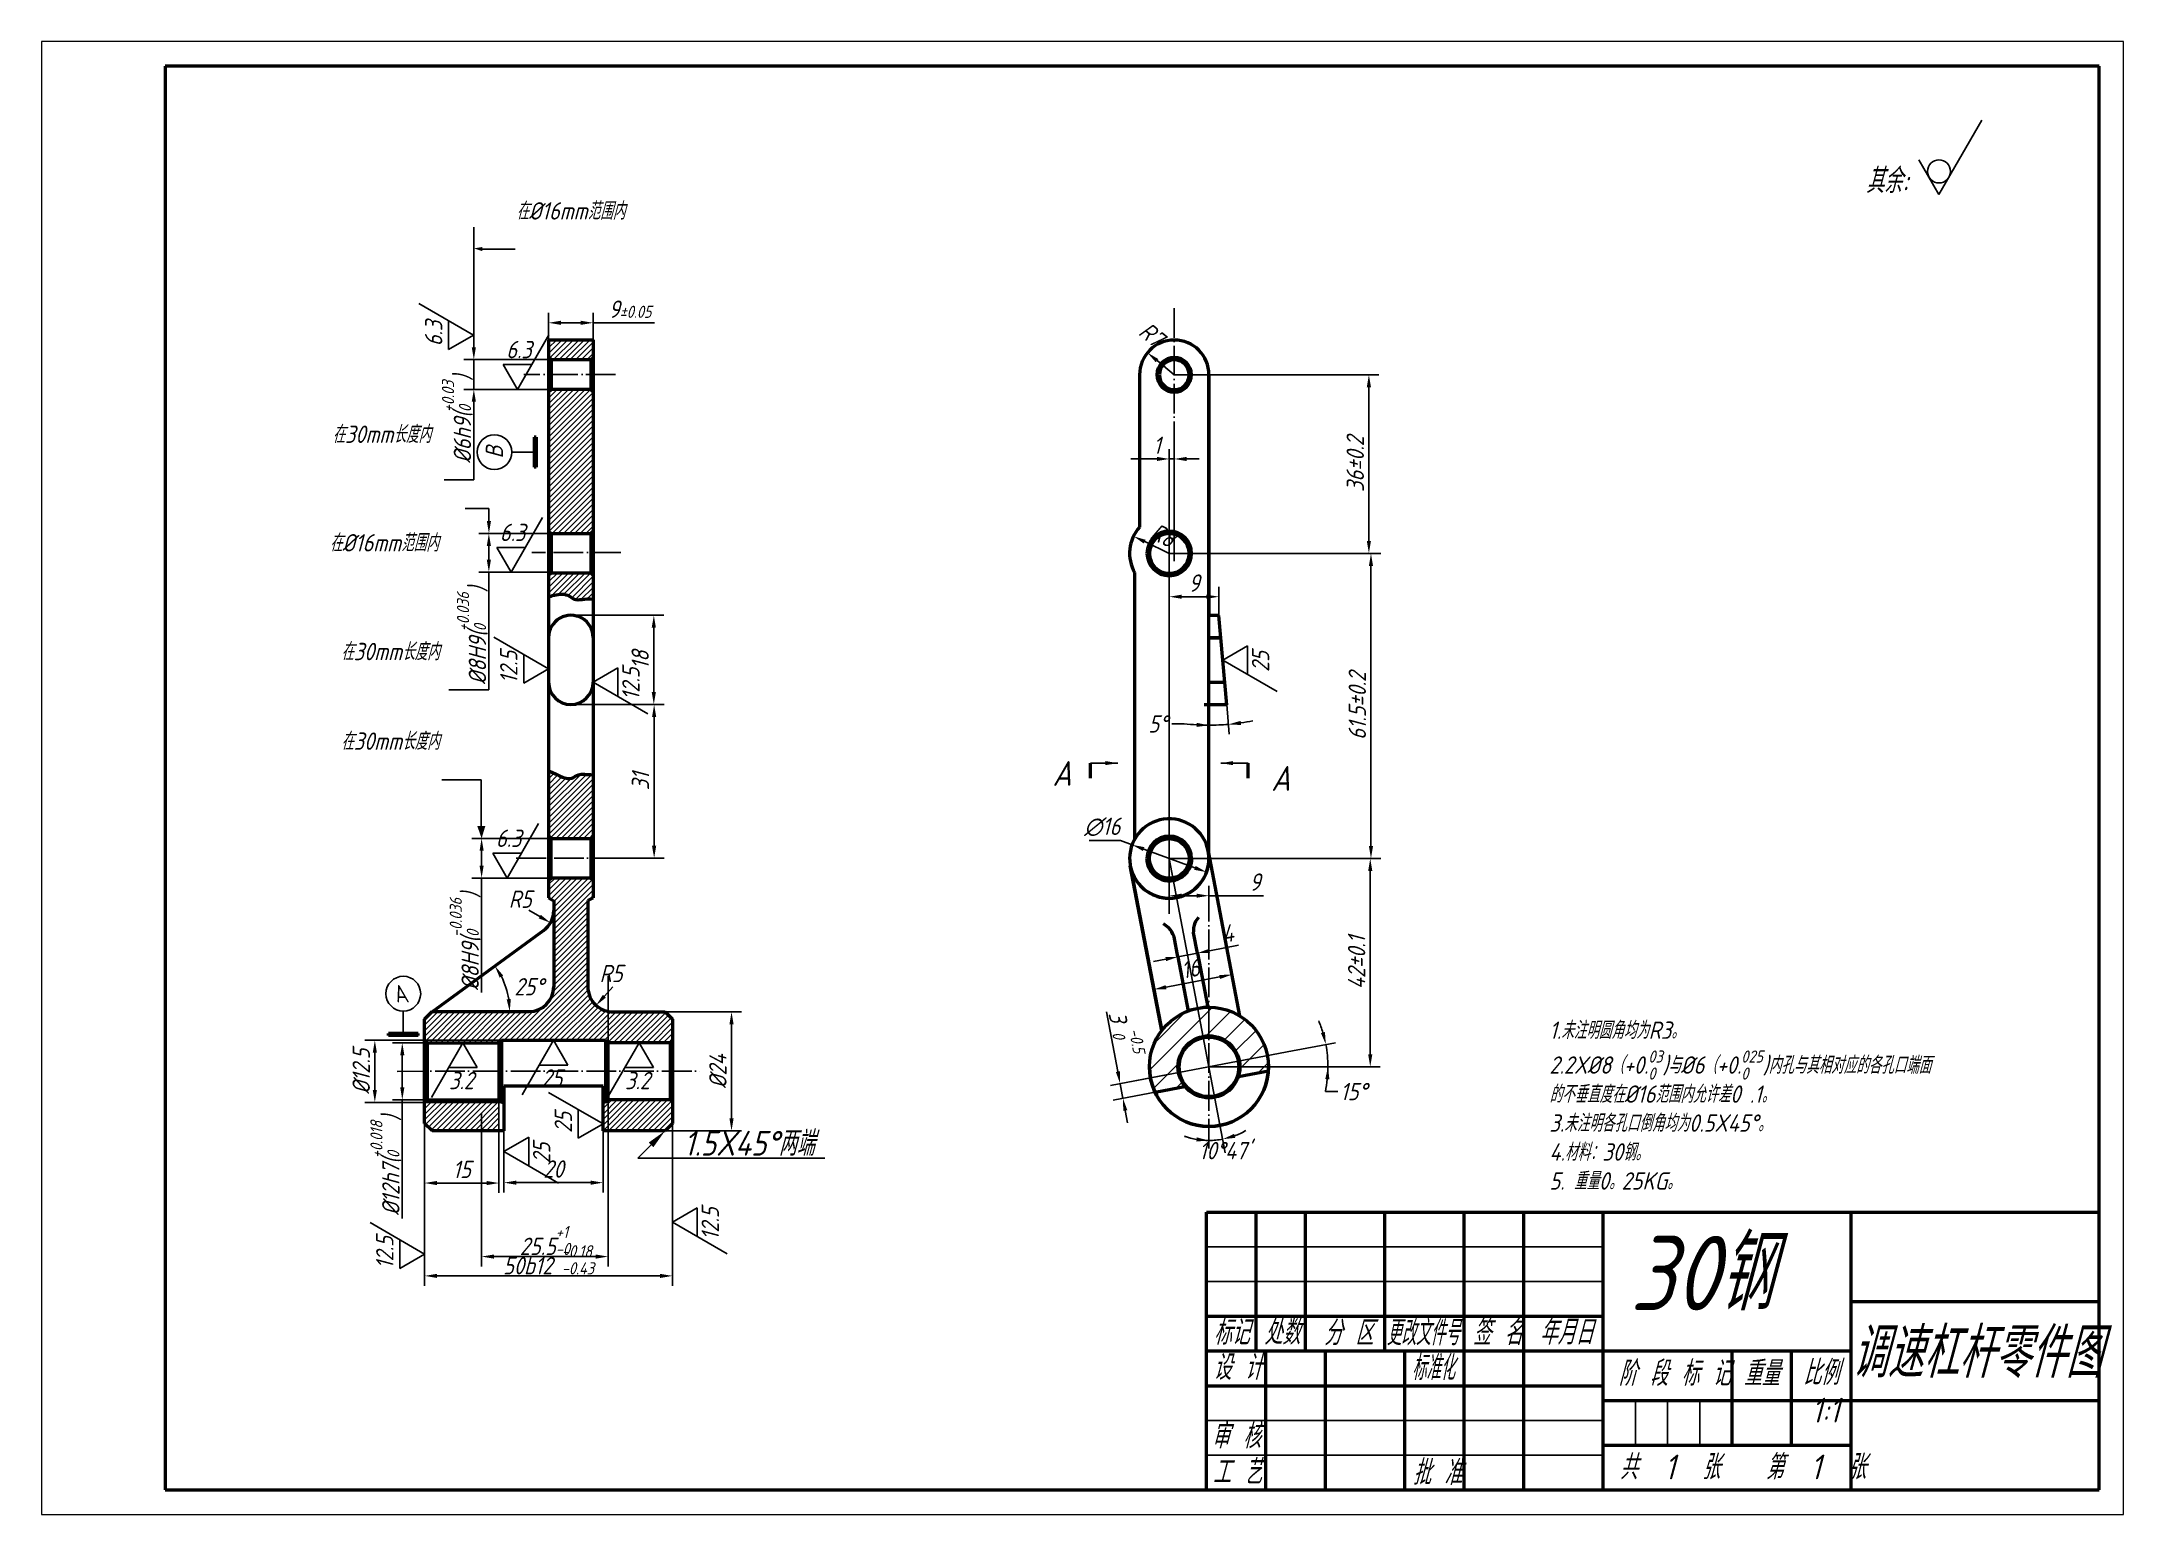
# Paper-space layout '布局1' of a CAD drawing. Header units: millimetres. Extents: x -81 to 339, y -51 to 246.
# The model-space entities are those that its viewports show. They can reach past a viewport. Long polylines and large blocks are cut down to what shows.
import ezdxf
from ezdxf import colors
from ezdxf.entities.mleader import LeaderData, LeaderLine
from ezdxf.enums import TextEntityAlignment as Align
from ezdxf.math import Vec2, Vec3

# ---------------------------------------------------------------- set-up
doc = ezdxf.new("R2010")
doc.units = ezdxf.units.MM
doc.linetypes.add('点画线-25', pattern=[7.625, 6, -0.75, 0.125, -0.75])
for name, color, linetype, lineweight in [('图框标题栏-文字', 4, 'Continuous', 25), ('图框标题栏-粗实线', 7, 'Continuous', 50), ('图框标题栏-细实线', 3, 'Continuous', 25), ('尺寸', 2, 'Continuous', 25), ('文字及注释', 4, 'Continuous', 25), ('粗实线', 7, 'Continuous', 50), ('细实线', 3, 'Continuous', 25), ('细点画线', 1, '点画线-25', 25)]:
    doc.layers.add(name, color=color, linetype=linetype, lineweight=lineweight)
doc.styles.add('工程字体', font='gbeitc.shx', dxfattribs={"bigfont": 'gbcbig.shx'})
doc.dimstyles.new('国标', dxfattribs={"dimtxt": 3.5, "dimasz": 2.5, "dimexe": 2, "dimexo": 0, "dimgap": 1, "dimtad": 1, "dimdec": 3, "dimdsep": 46, "dimtxsty": '工程字体', "dimcen": 2.5, "dimclrd": 256, "dimclre": 256, "dimclrt": 256, "dimazin": 2, "dimtm": 1e-09, "dimtfac": 0.7, "dimtdec": 3, "dimtmove": 0, "dimatfit": 2, "dimfxl": 2, "dimlwd": -1, "dimlwe": -1, "dimarcsym": 0})
doc.dimstyles.new('国标$2', dxfattribs={"dimtxt": 3.5, "dimasz": 2.5, "dimexe": 2, "dimexo": 0, "dimgap": 1, "dimtad": 0, "dimtih": 1, "dimtoh": 1, "dimdec": 3, "dimdsep": 46, "dimtxsty": '工程字体', "dimcen": 2.5, "dimclrd": 256, "dimclre": 256, "dimclrt": 256, "dimazin": 2, "dimtm": 1e-09, "dimtfac": 0.7, "dimtdec": 3, "dimtmove": 0, "dimatfit": 2, "dimfxl": 2, "dimlwd": -1, "dimlwe": -1, "dimarcsym": 0})
doc.dimstyles.new('国标$3', dxfattribs={"dimtxt": 3.5, "dimasz": 2.5, "dimexe": 2, "dimexo": 0, "dimgap": 1, "dimtad": 1, "dimtoh": 1, "dimdec": 3, "dimdsep": 46, "dimtxsty": '工程字体', "dimcen": 2.5, "dimclrd": 256, "dimclre": 256, "dimclrt": 256, "dimazin": 2, "dimtm": 1e-09, "dimtfac": 0.7, "dimtdec": 3, "dimtmove": 0, "dimatfit": 2, "dimfxl": 2, "dimlwd": -1, "dimlwe": -1, "dimarcsym": 0})
doc.dimstyles.new('国标$4', dxfattribs={"dimtxt": 3.5, "dimasz": 2.5, "dimexe": 2, "dimexo": 0, "dimgap": 1, "dimtad": 1, "dimtoh": 1, "dimdec": 3, "dimdsep": 46, "dimtxsty": '工程字体', "dimcen": 2.5, "dimclrd": 256, "dimclre": 256, "dimclrt": 256, "dimazin": 2, "dimtm": 1e-09, "dimtfac": 0.7, "dimtdec": 3, "dimtmove": 0, "dimatfit": 2, "dimfxl": 2, "dimlwd": -1, "dimlwe": -1, "dimarcsym": 0})

psp = doc.layouts.new('布局1')

msp = doc.modelspace()

# ---------------------------------------------------------------- texts
at = {"layer": '图框标题栏-文字', "style": '工程字体'}
for s, p in [('标记', (236.4239, 34.2605)), ('处数', (246.6298, 34.2775)), ('分 区', (258.6714, 34.159)), ('签 名', (288.6942, 34.1856)), ('年月日', (302.1539, 34.2967)), ('设 计', (236.3665, 27.2036)), ('阶 段 标 记', (318.0766, 25.9853)), ('重量', (343.3232, 25.9993)), ('比例', (355.3068, 26.1497)), ('审 核', (235.9902, 13.3764)), ('第  1  张', (347.7605, 7.1248)), ('工 艺', (236.2357, 6.1349)), ('批 准', (276.5974, 6.0133)), ('共  1  张', (318.3289, 7.1248))]:
    msp.add_text(s, height=5, dxfattribs=at).set_placement(p)
for s, width, p, p2 in [('更改文件号', 0.828151, (271.3148, 34.154), (286.0205, 34.154)), ('标准化', 0.811288, (276.4157, 27.1349), (285.0506, 27.1349))]:
    msp.add_text(s, height=5, dxfattribs=dict(at, width=width)).set_placement(p, p2, align=Align.FIT)
at = {"layer": '尺寸', "attachment_point": 1, "style": '工程字体'}
for s, insert, char_height, width in [('在%%C16mm范围内', (95.8092, 264.5585), 3.5, 40.28638), ('在30mm长度内', (58.7349, 219.5377), 3.5, 25.478947), ('在%%C16mm范围内', (58.2056, 197.6605), 3.5, 27.830703), ('在30mm长度内', (60.4918, 175.7336), 3.5, 25.478947), ('在30mm长度内', (60.4918, 157.6748), 3.5, 25.478947), ('A', (203.9511, 151.9189), 5, 5.438523), ('A', (248.0635, 150.9122), 5, 6.445656), ('\\A1;1.未注明圆角均为R3。\\P2.2X%%C8（+0.{\\H0.7x;\\S03^ 0;})与%%C6（+0.{\\H0.7x;\\S025^ 0;})内孔与其相对应的各孔口端面的不垂直度在%%C16范围内允许差0 .1。\\P3.未注明各孔口倒角均为0.5X45%%D。\\P4.材料：30钢。\\P5. 重量0。25KG。', (304.1532, 99.4114), 3.5, 76.805092), ('1.5X45%%D两端', (129.5986, 77.3743), 5, 31.199005)]:
    msp.add_mtext(s, dxfattribs=dict(at, insert=insert, char_height=char_height, width=width))
at = {"layer": '尺寸', "char_height": 3.5, "attachment_point": 5, "style": '工程字体'}
for s, insert, rotation in [('R7', (223.9317, 237.9088), 320.576419), ('%%C6h9({\\H0.7x;\\S+0.03^ 0;})', (83.9339, 220.8327), 90), ('36%%P0.2', (265.0051, 211.7688), 90), ('%%C8H9({\\H0.7x;\\S+0.036^ 0;})', (86.9611, 177.1932), 90)]:
    msp.add_mtext(s, dxfattribs=dict(at, insert=insert, rotation=rotation))
for s, insert in [('1', (225.0027, 215.5563)), ('R5', (96.6009, 124.072)), ('R5', (114.9321, 109.0962)), ('25°', (98.3839, 106.4164)), ("10%%D47'", (238.7182, 73.3896)), ('15', (84.8163, 69.6041))]:
    msp.add_mtext(s, dxfattribs=dict(at, insert=insert))
at = {"layer": '细实线', "attachment_point": 1, "style": '工程字体'}
for s, insert, char_height, width in [('30钢', (320.3772, 56.2044), 15, 42.095392), ('调速杠杆零件图', (365, 37.6435), 10, 50), (' 1:1', (354.264, 23.5731), 5, 12)]:
    msp.add_mtext(s, dxfattribs=dict(at, insert=insert, char_height=char_height, width=width))

# ---------------------------------------------------------------- blocks, each defined once
blk = doc.blocks.new('*D14')
at = {"layer": 'Defpoints', "color": 0}
for p in [(227.5, 193.76), (268.17, 193.76), (227.5, 132.28)]:
    blk.add_point(p, dxfattribs=at)
at = {"layer": '尺寸'}
for p, q in [((227.5, 193.76), (270.17, 193.76)), ((268.17, 134.78), (268.17, 191.26)), ((227.5, 132.28), (270.17, 132.28))]:
    blk.add_line(p, q, dxfattribs=at)
for points in [[(267.76, 191.26), (268.59, 191.26), (268.17, 193.76)], [(267.76, 134.78), (268.59, 134.78), (268.17, 132.28)]]:
    blk.add_solid(points, dxfattribs=at)
at = {"layer": '尺寸', "insert": (265.42, 163.02), "char_height": 3.5, "attachment_point": 5, "rotation": 90, "style": '工程字体'}
blk.add_mtext('61.5%%P0.2', dxfattribs=at)
blk = doc.blocks.new('*D15')
at = {"layer": 'Defpoints', "color": 0}
for p in [(227.5, 132.28), (268.03, 132.28), (235.5, 90.28)]:
    blk.add_point(p, dxfattribs=at)
at = {"layer": '尺寸'}
for p, q in [((227.5, 132.28), (270.03, 132.28)), ((268.03, 92.78), (268.03, 129.78)), ((235.5, 90.28), (270.03, 90.28))]:
    blk.add_line(p, q, dxfattribs=at)
for points in [[(267.61, 129.78), (268.44, 129.78), (268.03, 132.28)], [(267.61, 92.78), (268.44, 92.78), (268.03, 90.28)]]:
    blk.add_solid(points, dxfattribs=at)
at = {"layer": '尺寸', "insert": (265.28, 111.28), "char_height": 3.5, "attachment_point": 5, "rotation": 90, "style": '工程字体'}
blk.add_mtext('42%%P0.1', dxfattribs=at)
blk = doc.blocks.new('*D16')
at = {"layer": 'Defpoints', "color": 0}
for p in [(229.24, 112.45), (233.17, 113.2), (233.17, 113.2)]:
    blk.add_point(p, dxfattribs=at)
at = {"layer": '尺寸'}
for p, q in [((229.24, 112.45), (228.87, 114.42)), ((233.17, 113.2), (232.8, 115.17)), ((235.63, 113.67), (241.48, 114.79)), ((226.79, 111.99), (224.33, 111.52)), ((229.24, 112.45), (233.17, 113.2))]:
    blk.add_line(p, q, dxfattribs=at)
for points in [[(235.55, 114.08), (235.71, 113.26), (233.17, 113.2)], [(226.71, 112.4), (226.86, 111.58), (229.24, 112.45)]]:
    blk.add_solid(points, dxfattribs=at)
at = {"layer": '尺寸', "insert": (239.27, 117.16), "char_height": 3.5, "attachment_point": 5, "rotation": 10.7833, "style": '工程字体'}
blk.add_mtext('4', dxfattribs=at)
blk = doc.blocks.new('*D17')
at = {"layer": 'Defpoints', "color": 0}
for p in [(220.29, 197.22), (227.5, 193.76)]:
    blk.add_point(p, dxfattribs=at)
at = {"layer": '尺寸'}
blk.add_line((227.5, 193.76), (222.54, 196.14), dxfattribs=at)
blk.add_solid([(222.72, 196.51), (222.36, 195.76), (220.29, 197.22)], dxfattribs=at)
at = {"layer": '尺寸', "insert": (226.21, 197.43), "char_height": 3.5, "attachment_point": 5, "rotation": 334.3964, "style": '工程字体'}
blk.add_mtext('R8', dxfattribs=at)
blk = doc.blocks.new('*D18')
at = {"layer": 'Defpoints', "color": 0}
for p in [(235.5, 181.28), (237.5, 181.28), (235.5, 167.78), (239.08, 163.28), (238.12, 159.21)]:
    blk.add_point(p, dxfattribs=at)
at = {"layer": '尺寸'}
for p, q in [((235.5, 167.78), (235.5, 157.13)), ((239.08, 163.28), (239.6, 157.31)), ((230.51, 159.41), (228.01, 159.41))]:
    blk.add_line(p, q, dxfattribs=at)
for start, end in [(278.1833, 281.3665), (263.631, 270), (263.6335, 266.8167), (270, 275)]:
    blk.add_arc((235.5, 204.14), 45, start, end, dxfattribs=at)
for points in [[(233.02, 159.62), (232.99, 158.79), (235.5, 159.13)], [(241.96, 159.18), (241.86, 160.01), (239.42, 159.3)]]:
    blk.add_solid(points, dxfattribs=at)
at = {"layer": '尺寸', "insert": (225.22, 159.41), "char_height": 3.5, "attachment_point": 5, "style": '工程字体'}
blk.add_mtext('5°', dxfattribs=at)
blk = doc.blocks.new('*D19')
at = {"layer": 'Defpoints', "color": 0}
for p in [(219.99, 135.03), (235.01, 129.53)]:
    blk.add_point(p, dxfattribs=at)
at = {"layer": '尺寸'}
for p, q in [((217.64, 135.89), (211.32, 135.89)), ((219.99, 135.03), (217.64, 135.89)), ((232.67, 130.38), (222.34, 134.17))]:
    blk.add_line(p, q, dxfattribs=at)
for points in [[(222.48, 134.56), (222.19, 133.78), (219.99, 135.03)], [(232.81, 130.78), (232.52, 129.99), (235.01, 129.53)]]:
    blk.add_solid(points, dxfattribs=at)
at = {"layer": '尺寸', "insert": (213.98, 138.64), "char_height": 3.5, "attachment_point": 5, "style": '工程字体'}
blk.add_mtext('∅16', dxfattribs=at)
blk = doc.blocks.new('*D20')
at = {"layer": 'Defpoints', "color": 0}
for p in [(235.5, 124.77), (227.5, 121.15), (235.5, 121.15)]:
    blk.add_point(p, dxfattribs=at)
at = {"layer": '尺寸'}
for p, q in [((227.5, 121.15), (227.5, 126.77)), ((235.5, 121.15), (235.5, 126.77)), ((230, 124.77), (233, 124.77)), ((235.5, 124.77), (246.51, 124.77))]:
    blk.add_line(p, q, dxfattribs=at)
for points in [[(230, 125.19), (230, 124.36), (227.5, 124.77)], [(233, 125.19), (233, 124.36), (235.5, 124.77)]]:
    blk.add_solid(points, dxfattribs=at)
at = {"layer": '尺寸', "insert": (244.78, 127.52), "char_height": 3.5, "attachment_point": 5, "style": '工程字体'}
blk.add_mtext('9', dxfattribs=at)
blk = doc.blocks.new('*D21')
at = {"layer": 'Defpoints', "color": 0}
for p in [(251.29, 93.28), (259.31, 93.28), (235.5, 90.28), (255.06, 90.28), (220.96, 87.51)]:
    blk.add_point(p, dxfattribs=at)
at = {"layer": '尺寸'}
for p, q in [((251.29, 93.28), (261.04, 95.14)), ((255.06, 90.28), (261.5, 90.28)), ((258.98, 85.3), (261.48, 85.3))]:
    blk.add_line(p, q, dxfattribs=at)
for start, end in [(16.7544, 22.7255), (0, 10.7833), (348.0415, 0), (348.0578, 354.0289)]:
    blk.add_arc((235.5, 90.28), 24, start, end, dxfattribs=at)
for points in [[(258.89, 97.29), (258.08, 97.1), (259.08, 94.77)], [(258.96, 87.8), (259.79, 87.76), (259.5, 90.28)]]:
    blk.add_solid(points, dxfattribs=at)
at = {"layer": '尺寸', "insert": (264.67, 85.3), "char_height": 3.5, "attachment_point": 5, "style": '工程字体'}
blk.add_mtext('15%%D', dxfattribs=at)
blk = doc.blocks.new('*D22')
at = {"layer": 'Defpoints', "color": 0}
for p in [(111.32, 240.25), (102.32, 236.83), (111.32, 236.83)]:
    blk.add_point(p, dxfattribs=at)
at = {"layer": '尺寸'}
for p, q in [((102.32, 236.83), (102.32, 242.25)), ((104.82, 240.25), (108.82, 240.25)), ((111.32, 236.83), (111.32, 242.25)), ((111.32, 240.25), (123.7, 240.25))]:
    blk.add_line(p, q, dxfattribs=at)
for points in [[(104.82, 240.67), (104.82, 239.83), (102.32, 240.25)], [(108.82, 240.67), (108.82, 239.83), (111.32, 240.25)]]:
    blk.add_solid(points, dxfattribs=at)
at = {"layer": '尺寸', "insert": (118.76, 243), "char_height": 3.5, "attachment_point": 5, "style": '工程字体'}
blk.add_mtext('9{\\H2.450000;±0.05}', dxfattribs=at)
blk = doc.blocks.new('*D23')
at = {"layer": 'Defpoints', "color": 0}
for p in [(106.82, 136.33), (88.82, 128.33), (106.82, 128.33)]:
    blk.add_point(p, dxfattribs=at)
at = {"layer": '尺寸'}
for p, q in [((106.82, 136.33), (86.82, 136.33)), ((88.82, 133.83), (88.82, 130.83)), ((106.82, 128.33), (86.82, 128.33)), ((88.82, 128.33), (88.82, 105.26))]:
    blk.add_line(p, q, dxfattribs=at)
for points in [[(88.41, 133.83), (89.24, 133.83), (88.82, 136.33)], [(88.41, 130.83), (89.24, 130.83), (88.82, 128.33)]]:
    blk.add_solid(points, dxfattribs=at)
at = {"layer": '尺寸', "insert": (85.5, 115.55), "char_height": 3.5, "attachment_point": 5, "rotation": 90, "style": '工程字体'}
blk.add_mtext('%%C8H9({\\H0.7x;\\S-0.036^ 0;})', dxfattribs=at)
blk = doc.blocks.new('*D24')
at = {"layer": 'Defpoints', "color": 0}
for p in [(120.64, 101.37), (120.64, 77.37), (139.22, 77.37)]:
    blk.add_point(p, dxfattribs=at)
at = {"layer": '尺寸'}
for p, q in [((120.64, 101.37), (141.22, 101.37)), ((139.22, 98.87), (139.22, 79.87)), ((120.64, 77.37), (141.22, 77.37))]:
    blk.add_line(p, q, dxfattribs=at)
for points in [[(138.8, 98.87), (139.63, 98.87), (139.22, 101.37)], [(138.8, 79.87), (139.63, 79.87), (139.22, 77.37)]]:
    blk.add_solid(points, dxfattribs=at)
at = {"layer": '尺寸', "insert": (136.47, 89.37), "char_height": 3.5, "attachment_point": 5, "rotation": 90, "style": '工程字体'}
blk.add_mtext('%%C24', dxfattribs=at)
blk = doc.blocks.new('*D25')
at = {"layer": 'Defpoints', "color": 0}
for p in [(106.82, 163.31), (110.82, 132.33), (123.61, 132.33)]:
    blk.add_point(p, dxfattribs=at)
at = {"layer": '尺寸'}
for p, q in [((106.82, 163.31), (125.61, 163.31)), ((123.61, 160.81), (123.61, 134.83)), ((110.82, 132.33), (125.61, 132.33))]:
    blk.add_line(p, q, dxfattribs=at)
for points in [[(123.19, 160.81), (124.03, 160.81), (123.61, 163.31)], [(123.19, 134.83), (124.03, 134.83), (123.61, 132.33)]]:
    blk.add_solid(points, dxfattribs=at)
at = {"layer": '尺寸', "insert": (120.86, 147.82), "char_height": 3.5, "attachment_point": 5, "rotation": 90, "style": '工程字体'}
blk.add_mtext('31', dxfattribs=at)
blk = doc.blocks.new('*D13')
at = {"layer": 'Defpoints', "color": 0}
for p in [(106.82, 181.3), (123.55, 181.3), (106.82, 163.31)]:
    blk.add_point(p, dxfattribs=at)
at = {"layer": '尺寸'}
for p, q in [((106.82, 181.3), (125.55, 181.3)), ((123.55, 165.81), (123.55, 178.8)), ((106.82, 163.31), (125.55, 163.31))]:
    blk.add_line(p, q, dxfattribs=at)
for points in [[(123.13, 178.8), (123.96, 178.8), (123.55, 181.3)], [(123.13, 165.81), (123.96, 165.81), (123.55, 163.31)]]:
    blk.add_solid(points, dxfattribs=at)
at = {"layer": '尺寸', "insert": (120.8, 172.3), "char_height": 3.5, "attachment_point": 5, "rotation": 90, "style": '工程字体'}
blk.add_mtext('18', dxfattribs=at)
blk = doc.blocks.new('*D26')
at = {"layer": 'Defpoints', "color": 0}
for p in [(93.32, 79.54), (113.32, 79.54), (113.32, 66.93)]:
    blk.add_point(p, dxfattribs=at)
at = {"layer": '尺寸'}
for p, q in [((93.32, 79.54), (93.32, 64.93)), ((113.32, 79.54), (113.32, 64.93)), ((95.82, 66.93), (110.82, 66.93))]:
    blk.add_line(p, q, dxfattribs=at)
for points in [[(95.82, 67.34), (95.82, 66.51), (93.32, 66.93)], [(110.82, 67.34), (110.82, 66.51), (113.32, 66.93)]]:
    blk.add_solid(points, dxfattribs=at)
at = {"layer": '尺寸', "insert": (103.32, 69.68), "char_height": 3.5, "attachment_point": 5, "style": '工程字体'}
blk.add_mtext('20', dxfattribs=at)
blk = doc.blocks.new('*D27')
at = {"layer": 'Defpoints', "color": 0}
for p in [(114.32, 108.53), (88.82, 80.91), (114.32, 52.03)]:
    blk.add_point(p, dxfattribs=at)
at = {"layer": '尺寸'}
for p, q in [((114.32, 108.53), (114.32, 50.03)), ((88.82, 80.91), (88.82, 50.03)), ((91.32, 52.03), (111.82, 52.03))]:
    blk.add_line(p, q, dxfattribs=at)
for points in [[(91.32, 52.45), (91.32, 51.61), (88.82, 52.03)], [(111.82, 52.45), (111.82, 51.61), (114.32, 52.03)]]:
    blk.add_solid(points, dxfattribs=at)
at = {"layer": '尺寸', "insert": (101.57, 55.28), "char_height": 3.5, "attachment_point": 5, "style": '工程字体'}
blk.add_mtext('25.5{\\H2.450000;\\S+1^ -0;}', dxfattribs=at)
blk = doc.blocks.new('*D28')
at = {"layer": 'Defpoints', "color": 0}
for p in [(77.32, 81), (127.32, 81), (127.32, 48.14)]:
    blk.add_point(p, dxfattribs=at)
at = {"layer": '尺寸'}
for p, q in [((77.32, 81), (77.32, 46.14)), ((127.32, 81), (127.32, 46.14)), ((79.82, 48.14), (124.82, 48.14))]:
    blk.add_line(p, q, dxfattribs=at)
for points in [[(79.82, 48.55), (79.82, 47.72), (77.32, 48.14)], [(124.82, 48.55), (124.82, 47.72), (127.32, 48.14)]]:
    blk.add_solid(points, dxfattribs=at)
at = {"layer": '尺寸', "insert": (102.32, 51.38), "char_height": 3.5, "attachment_point": 5, "style": '工程字体'}
blk.add_mtext('50b12 {\\H0.7x;\\S-0.18^ -0.43;}', dxfattribs=at)
blk = doc.blocks.new('*D29')
at = {"layer": 'Defpoints', "color": 0}
for p in [(85.07, 95.12), (72.82, 83.62), (85.07, 83.62)]:
    blk.add_point(p, dxfattribs=at)
at = {"layer": '尺寸'}
for p, q in [((85.07, 95.12), (70.82, 95.12)), ((72.82, 92.62), (72.82, 86.12)), ((85.07, 83.62), (70.82, 83.62)), ((72.82, 83.62), (72.82, 59.7))]:
    blk.add_line(p, q, dxfattribs=at)
for points in [[(72.41, 92.62), (73.24, 92.62), (72.82, 95.12)], [(72.41, 86.12), (73.24, 86.12), (72.82, 83.62)]]:
    blk.add_solid(points, dxfattribs=at)
at = {"layer": '尺寸', "insert": (69.5, 70.41), "char_height": 3.5, "attachment_point": 5, "rotation": 90, "style": '工程字体'}
blk.add_mtext('%%C12h7({\\H0.7x;\\S+0.018^ 0;})', dxfattribs=at)
blk = doc.blocks.new('*D30')
at = {"layer": 'Defpoints', "color": 0}
for p in [(94.15, 95.62), (67.29, 83.12), (93.07, 83.12)]:
    blk.add_point(p, dxfattribs=at)
at = {"layer": '尺寸'}
for p, q in [((94.15, 95.62), (65.29, 95.62)), ((67.29, 93.12), (67.29, 85.62)), ((93.07, 83.12), (65.29, 83.12))]:
    blk.add_line(p, q, dxfattribs=at)
for points in [[(66.87, 93.12), (67.7, 93.12), (67.29, 95.62)], [(66.87, 85.62), (67.7, 85.62), (67.29, 83.12)]]:
    blk.add_solid(points, dxfattribs=at)
at = {"layer": '尺寸', "insert": (64.54, 89.37), "char_height": 3.5, "attachment_point": 5, "rotation": 90, "style": '工程字体'}
blk.add_mtext('%%C12.5', dxfattribs=at)
blk = doc.blocks.new('粗糙度正向')
at = {"layer": '文字及注释'}
for p, q in [((0, 0), (6.35, 11)), ((0, 0), (-2.89, 5)), ((-2.89, 5), (2.89, 5))]:
    blk.add_line(p, q, dxfattribs=at)
at = {"layer": '文字及注释', "style": '工程字体'}
blk.add_attdef('CCD', text='', height=3.5, dxfattribs=at).set_placement((0.31, 8.02), align=Align.MIDDLE_CENTER)
blk = doc.blocks.new('粗糙度反向')
at = {"layer": '文字及注释'}
for p, q in [((0, 0), (-6.35, -11)), ((0, 0), (2.89, -5)), ((2.89, -5), (-2.89, -5))]:
    blk.add_line(p, q, dxfattribs=at)
at = {"layer": '文字及注释', "style": '工程字体'}
blk.add_attdef('CCD', text='', height=3.5, dxfattribs=at).set_placement((-0.31, -7.61), align=Align.MIDDLE_CENTER)
blk = doc.blocks.new('基准代号')
at = {"layer": '粗实线'}
for p, q in [((-3, -1), (3, -1)), ((-3, -1), (-3, -1.4)), ((-3, -1.4), (3, -1.4)), ((3, -1), (3, -1.4))]:
    blk.add_line(p, q, dxfattribs=at)
at = {"layer": '细实线'}
blk.add_line((0, -1.4), (0, -5.9), dxfattribs=at)
blk.add_circle((0, -9.4), 3.5, dxfattribs=at)
at = {"layer": '文字及注释', "style": '工程字体'}
blk.add_attdef('A', text='', height=3.5, dxfattribs=at).set_placement((0, -9.4), align=Align.MIDDLE)
blk = doc.blocks.new('粗糙度其余')
at = {"layer": '文字及注释'}
for q in [(8.66, 15), (-4.04, 7)]:
    blk.add_line((0, 0), q, dxfattribs=at)
blk.add_circle((0, 4.67), 2.33, dxfattribs=at)
at = {"layer": '文字及注释', "style": '工程字体'}
blk.add_text('其余:', height=5, dxfattribs=at).set_placement((-14.73, 0.31))
blk.add_attdef('CCD', text='', height=5, dxfattribs=at).set_placement((0.21, 11.05), align=Align.MIDDLE_CENTER)
blk = doc.blocks.new('*D31')
at = {"layer": 'Defpoints', "color": 0}
for p in [(227.5, 185.42), (237.5, 185.04), (237.5, 181.28)]:
    blk.add_point(p, dxfattribs=at)
at = {"layer": '尺寸'}
for p, q in [((227.5, 185.42), (227.5, 183.04)), ((230, 185.04), (235, 185.04)), ((237.5, 181.28), (237.5, 187.04))]:
    blk.add_line(p, q, dxfattribs=at)
for points in [[(230, 185.45), (230, 184.62), (227.5, 185.04)], [(235, 185.45), (235, 184.62), (237.5, 185.04)]]:
    blk.add_solid(points, dxfattribs=at)
at = {"layer": '尺寸', "insert": (232.5, 187.79), "char_height": 3.5, "attachment_point": 5, "style": '工程字体'}
blk.add_mtext('9', dxfattribs=at)
blk = doc.blocks.new('*D32')
at = {"layer": 'Defpoints', "color": 0}
for p in [(227.24, 88.7), (217.6, 86.87), (227.8, 85.76)]:
    blk.add_point(p, dxfattribs=at)
at = {"layer": '尺寸'}
for p, q in [((217.13, 89.32), (214.83, 101.39)), ((227.24, 88.7), (215.64, 86.49)), ((227.8, 85.76), (216.2, 83.55)), ((218.16, 83.92), (217.6, 86.87)), ((218.63, 81.46), (219.1, 79.01))]:
    blk.add_line(p, q, dxfattribs=at)
for points in [[(217.54, 89.4), (216.72, 89.24), (217.6, 86.87)], [(219.04, 81.54), (218.22, 81.39), (218.16, 83.92)]]:
    blk.add_solid(points, dxfattribs=at)
at = {"layer": '尺寸', "insert": (218.94, 97.19), "char_height": 3.5, "attachment_point": 5, "rotation": 280.7833, "style": '工程字体'}
blk.add_mtext('3 {\\H0.7x;\\S-0.5^ 0;}', dxfattribs=at)
blk = doc.blocks.new('*D33')
at = {"layer": 'Defpoints', "color": 0}
for p in [(222.81, 114.17), (238.52, 117.17), (240.11, 108.86)]:
    blk.add_point(p, dxfattribs=at)
at = {"layer": '尺寸'}
for p, q in [((222.81, 114.17), (224.76, 103.9)), ((238.52, 117.17), (240.48, 106.9)), ((226.84, 106.34), (237.65, 108.39))]:
    blk.add_line(p, q, dxfattribs=at)
for points in [[(226.77, 106.74), (226.92, 105.93), (224.39, 105.87)], [(237.57, 108.8), (237.73, 107.98), (240.11, 108.86)]]:
    blk.add_solid(points, dxfattribs=at)
at = {"layer": '尺寸', "insert": (231.73, 110.07), "char_height": 3.5, "attachment_point": 5, "rotation": 10.7833, "style": '工程字体'}
blk.add_mtext('16', dxfattribs=at)
blk = doc.blocks.new('剖切符号-上')
at = {"layer": '粗实线'}
blk.add_line((0, 0), (0, 3), dxfattribs=at)
at = {"layer": '细实线'}
blk.add_leader([(5.52, 3), (0, 3)], dimstyle='国标', override={"dimgap": 1, "dimtad": 0}, dxfattribs=at)

# ---------------------------------------------------------------- dimensions: what is measured, and where the dimension line sits
at = {"layer": '尺寸'}
for base, p1, p2, override, picture, middle in [((111.3163, 240.249), (102.3163, 236.8327), (111.3163, 236.8327), {"dimgap": 1, "dimtol": 1, "dimlim": 0, "dimtp": 0.05, "dimtm": 0.05}, '*D22', (118.7575, 242.999)), ((114.3163, 52.0299), (88.8163, 80.9143), (114.3163, 108.5305), {"dimgap": 1, "dimtol": 1, "dimlim": 0, "dimtp": 1, "dimtm": 1e-09}, '*D27', (101.5663, 55.2758)), ((113.3163, 66.9274), (93.3163, 79.5369), (113.3163, 79.5369), {"dimgap": 1, "dimtol": 0, "dimlim": 0, "dimtp": 1, "dimtm": 0}, '*D26', (103.3163, 69.6774))]:
    dim = msp.add_linear_dim(base=base, p1=p1, p2=p2, dimstyle='国标', override=override, dxfattribs=at)
    dim.commit()
    dim.dimension.update_dxf_attribs({"geometry": picture, "text_midpoint": middle})
dim = msp.add_radius_dim(center=(227.5027, 193.7613), mpoint=(220.2882, 197.2184), dimstyle='国标$4', dxfattribs=at)
dim.commit()
dim.dimension.update_dxf_attribs({"geometry": '*D17', "text_midpoint": (226.2111, 197.4296)})
for base, p1, p2, text, picture, middle in [((268.1729, 193.7613), (227.5027, 132.2763), (227.5027, 193.7613), '61.5%%P0.2', '*D14', (265.4229, 163.0188)), ((123.5457, 181.2953), (106.8163, 163.3124), (106.8163, 181.2953), '18', '*D13', (120.7957, 172.3039)), ((123.6101, 132.3278), (106.8163, 163.3124), (110.8163, 132.3278), '31', '*D25', (120.8601, 147.8201)), ((88.8225, 128.3278), (106.8163, 136.3278), (106.8163, 128.3278), '%%C<>H9({\\H0.7x;\\S-0.036^ 0;})', '*D23', (85.5038, 115.5455)), ((268.0274, 132.2763), (235.502, 90.2763), (227.5027, 132.2763), '<>%%P0.1', '*D15', (265.2774, 111.2763)), ((139.2161, 77.3743), (120.6374, 101.3743), (120.6374, 77.3743), '%%C<>', '*D24', (136.4661, 89.3743)), ((67.2872, 83.1243), (94.1477, 95.6243), (93.0663, 83.1243), '%%C<>', '*D30', (64.5372, 89.3743)), ((72.8219, 83.6243), (85.0663, 95.1243), (85.0663, 83.6243), '%%C12h7({\\H0.7x;\\S+0.018^ 0;})', '*D29', (69.5031, 70.4118))]:
    dim = msp.add_linear_dim(base=base, p1=p1, p2=p2, angle=90, text=text, dimstyle='国标', dxfattribs=at)
    dim.commit()
    dim.dimension.update_dxf_attribs({"geometry": picture, "text_midpoint": middle})
dim = msp.add_linear_dim(base=(237.5027, 185.0363), p1=(227.5027, 185.4214), p2=(237.5027, 181.2757), text='9', dimstyle='国标', dxfattribs=at)
dim.commit()
dim.dimension.update_dxf_attribs({"geometry": '*D31', "text_midpoint": (232.5027, 187.7863)})
dim = msp.add_angular_dim_2l(base=(238.1194, 159.2091), line1=((235.5027, 167.7763), (235.5027, 181.2763)), line2=((239.0774, 163.2768), (237.5027, 181.2757)), dimstyle='国标$2', dxfattribs=at)
dim.commit()
dim.dimension.update_dxf_attribs({"geometry": '*D18', "text_midpoint": (225.224, 159.4107)})
dim = msp.add_diameter_dim_2p(p1=(235.0148, 129.5253), p2=(219.9906, 135.0273), dimstyle='国标$3', dxfattribs=at)
dim.commit()
dim.dimension.update_dxf_attribs({"geometry": '*D19', "text_midpoint": (213.9816, 135.887), "dimtype": 163})
dim = msp.add_linear_dim(base=(235.502, 124.7742), p1=(227.5027, 121.1474), p2=(235.502, 121.1474), angle=0, text='9', dimstyle='国标', dxfattribs=at)
dim.commit()
dim.dimension.update_dxf_attribs({"geometry": '*D20', "text_midpoint": (244.7765, 124.7742), "dimtype": 161})
for p1, p2, distance, picture, middle in [((229.2419, 112.4549), (233.1713, 113.2033), 0, '*D16', (239.2671, 117.1638)), ((222.8069, 114.1727), (238.5243, 117.1662), -8.4544, '*D33', (231.7329, 110.0658))]:
    dim = msp.add_aligned_dim(p1=p1, p2=p2, distance=distance, dimstyle='国标', dxfattribs=at)
    dim.commit()
    dim.dimension.update_dxf_attribs({"geometry": picture, "text_midpoint": middle})
dim = msp.add_aligned_dim(p1=(227.8042, 85.7563), p2=(227.2429, 88.7033), distance=9.8164, text='<> {\\H0.7x;\\S-0.5^ 0;}', dimstyle='国标', dxfattribs=at)
dim.commit()
dim.dimension.update_dxf_attribs({"geometry": '*D32', "text_midpoint": (218.9379, 97.1894)})
dim = msp.add_angular_dim_2l(base=(259.3129, 93.2796), line1=((235.502, 90.2763), (255.0573, 90.2763)), line2=((220.959, 87.5065), (251.2946, 93.2841)), text='15%%D', dimstyle='国标$2', dxfattribs=at)
dim.commit()
dim.dimension.update_dxf_attribs({"geometry": '*D21', "text_midpoint": (264.6682, 85.3035)})
dim = msp.add_linear_dim(base=(127.3163, 48.1361), p1=(77.3163, 80.9993), p2=(127.3163, 80.9993), text='50b12 {\\H0.7x;\\S-0.18^ -0.43;}', dimstyle='国标', override={"dimgap": 1, "dimtol": 1, "dimlim": 0, "dimtp": -0.18, "dimtm": -0.43}, dxfattribs=at)
dim.commit()
dim.dimension.update_dxf_attribs({"geometry": '*D28', "text_midpoint": (102.3163, 51.3819)})

# ---------------------------------------------------------------- hatches: boundary and pattern name
at = {"layer": '细实线'}
h = msp.add_hatch(dxfattribs=at)
h.set_pattern_fill('LINE', color=256, scale=0.25, angle=45, style=0)
h.set_pattern_definition([(45, (31.0123, -22.469), (-0.561266, 0.561266), [])])
h.paths.add_polyline_path([(110.8163, 232.8327), (111.3163, 233.2723), (111.3163, 236.8327), (102.3163, 236.8327), (102.3163, 233.3328), (102.8163, 232.8327)])
h.paths.add_polyline_path([(111.3163, 226.3327), (110.8163, 226.8327), (102.8163, 226.8327), (102.3163, 226.3327), (102.3163, 198.2792), (102.8221, 197.7735), (110.8163, 197.7735), (111.3163, 198.2792)])
edge = h.paths.add_edge_path()
edge.add_line((102.8117, 189.8755), (102.3163, 189.3802))
edge.add_line((102.3163, 189.3802), (102.3163, 184.9476))
edge.add_spline(control_points=[(102.3163, 184.9476), (102.8216, 185.2252), (105.9204, 186.0648), (107.6095, 183.7922), (109.5388, 184.7507), (111.3163, 184.5663)], knot_values=[0.97921773, 0.97921773, 0.97921773, 0.97921773, 2.83041122, 5.52158832, 9.3542222, 9.3542222, 9.3542222, 9.3542222], degree=3, periodic=0)
edge.add_line((111.3163, 184.5663), (111.3163, 189.3802))
edge.add_line((111.3163, 189.3802), (110.8163, 189.8755))
edge.add_line((110.8163, 189.8755), (102.8117, 189.8755))
h = msp.add_hatch(dxfattribs=at)
h.set_pattern_fill('LINE', color=256, scale=0.25, angle=45, style=0)
edge = h.paths.add_edge_path()
edge.add_line((111.3163, 140.3278), (111.3163, 149.1489))
edge.add_spline(control_points=[(111.3163, 149.1489), (109.8833, 149.2199), (108.352, 149.4411), (106.3772, 147.6723), (104.6113, 149.0061), (102.3163, 149.9674)], knot_values=[0, 0, 0, 0, 1.90998128, 3.44465876, 7.40561734, 7.40561734, 7.40561734, 7.40561734], degree=3, periodic=0)
edge.add_line((102.3163, 149.9674), (102.3163, 140.3278))
edge.add_line((102.3163, 140.3278), (102.3163, 136.8278))
edge.add_line((102.3163, 136.8278), (102.8163, 136.3278))
edge.add_line((102.8163, 136.3278), (110.8163, 136.3278))
edge.add_line((110.8163, 136.3278), (111.3163, 136.8278))
edge.add_line((111.3163, 136.8278), (111.3163, 140.3278))
h.paths.add_polyline_path([(110.2487, 123.8278), (111.3163, 124.3278), (111.3163, 127.8842), (110.8163, 128.3278), (102.8163, 128.3278), (102.3163, 127.8278), (102.3163, 124.3278), (103.3839, 123.7114), (103.3839, 106.4164, -0.41421356), (98.3839, 101.4164), (78.8163, 101.4164), (77.3163, 99.8743), (77.3163, 95.6243), (77.8163, 95.1243), (92.3163, 95.1243), (92.8163, 95.6243), (113.8163, 95.6243), (114.3163, 95.1243), (126.8164, 95.1243), (127.3163, 95.6243), (127.3163, 99.8743), (125.8163, 101.3743), (115.4584, 101.3743, -0.427226), (110.2487, 106.396)])
h.paths.add_polyline_path([(92.3163, 83.6243), (77.8163, 83.6243), (77.3163, 83.1243), (77.3163, 78.8743), (78.8163, 77.3743), (92.3163, 77.3743)])
h.paths.add_polyline_path([(127.3163, 83.2307), (126.8164, 83.6243), (114.3163, 83.6243), (113.8163, 83.1243), (113.3163, 83.1243), (113.3163, 77.3743), (125.8163, 77.3743), (127.3163, 78.8743)])
h = msp.add_hatch(dxfattribs=at)
h.set_pattern_fill('ANSI31', color=256, style=0)
h.set_pattern_definition([(45, (-77.8596, -252.1903), (-2.245064, 2.245064), [])])
h.paths.add_polyline_path([(241.752, 90.2763, -0.07827177), (241.4494, 88.3551), (247.477, 89.5031, 0.01612029), (247.502, 90.2763, 0.47038664), (233.2602, 102.0651), (233.2534, 102.0638, 0.36002215), (223.502, 90.2763, 0.11066976), (224.6495, 85.1554), (230.6771, 86.3034, -0.1739378), (229.252, 90.2763, -1)])

# ---------------------------------------------------------------- linework, layer by layer
at = {"layer": '图框标题栏-粗实线'}
for p, q in [((415, 292), (25, 292)), ((25, 292), (25, 5)), ((415, 5), (415, 292)), ((235, 61), (415, 61)), ((235, 5), (235, 61)), ((245, 33), (245, 61)), ((255, 33), (255, 61)), ((271, 33), (271, 61)), ((287, 5), (287, 61)), ((299, 5), (299, 61)), ((315, 5), (315, 61)), ((365, 5), (365, 61)), ((415, 5), (415, 61)), ((365, 43), (415, 43)), ((235, 40), (315, 40)), ((235, 33), (365, 33)), ((247, 5), (247, 33)), ((259, 5), (259, 33)), ((275, 5), (275, 33)), ((341, 14), (341, 33)), ((353, 14), (353, 33)), ((235, 26), (315, 26)), ((315, 23), (415, 23)), ((315, 14), (365, 14)), ((25, 5), (415, 5))]:
    msp.add_line(p, q, dxfattribs=at)
at = {"layer": '图框标题栏-细实线'}
for p, q in [((420, 297), (0, 297)), ((0, 297), (0, 0)), ((420, 0), (420, 297)), ((235, 54), (315, 54)), ((235, 47), (315, 47)), ((321.5, 14), (321.5, 23)), ((328, 14), (328, 23)), ((334.5, 14), (334.5, 23)), ((235, 19), (315, 19)), ((235, 12), (315, 12)), ((0, 0), (420, 0))]:
    msp.add_line(p, q, dxfattribs=at)
at = {"layer": '尺寸'}
for p, q in [((87.2526, 235.3327), (87.2526, 259.5143)), ((88.9444, 255.1148), (95.5806, 255.1148)), ((106.8163, 232.8327), (85.2526, 232.8327)), ((87.2526, 232.8327), (87.2526, 226.8327)), ((228.5027, 229.7763), (225.0266, 232.634)), ((106.8163, 226.8327), (85.2526, 226.8327)), ((228.5027, 229.7763), (269.7551, 229.7763)), ((267.7551, 196.2613), (267.7551, 227.2763)), ((87.2526, 224.3327), (87.2526, 208.6313)), ((227.5027, 207.3635), (227.5027, 214.8063)), ((228.5027, 192.2018), (228.5027, 214.8063)), ((225.0027, 212.8063), (219.7735, 212.8063)), ((228.5027, 212.8063), (227.5027, 212.8063)), ((231.0027, 212.8063), (233.5027, 212.8063)), ((81.2595, 208.6313), (87.2526, 208.6313)), ((85.5352, 202.8145), (90.2929, 202.8145)), ((90.2929, 200.2735), (90.2929, 202.8145)), ((102.3163, 197.7735), (88.2799, 197.7735)), ((90.2799, 195.2735), (90.2799, 192.4755)), ((227.5027, 193.7613), (269.7551, 193.7613)), ((102.3163, 189.9755), (88.2799, 189.9755)), ((90.2799, 189.9755), (90.2799, 166.2616)), ((82.1939, 166.2616), (90.2799, 166.2616)), ((80.8181, 148.1021), (88.757, 148.1021)), ((88.757, 138.8278), (88.757, 148.1021)), ((98.3175, 121.8435), (100.5404, 120.5601)), ((115.2557, 106.3773), (113.5783, 104.5141)), ((77.3163, 89.374), (77.3163, 64.8541)), ((92.3163, 89.3825), (92.3163, 64.8541)), ((79.8163, 66.8541), (89.8163, 66.8541))]:
    msp.add_line(p, q, dxfattribs=at)
for centre, radius, start, end in [((78.8742, 101.4164), 15.6211, 9.179432, 26.832612), ((235.502, 90.2763), 14.8461, 250.611021, 270), ((235.502, 90.2763), 14.8461, 250.68053, 260.340265), ((235.502, 90.2763), 14.8461, 270, 280.783333), ((235.502, 90.2763), 14.8461, 290.443068, 300.102803)]:
    msp.add_arc(centre, radius, start, end, dxfattribs=at)
for points in [[(88.9444, 255.5314), (88.9444, 254.6981), (87.2526, 255.2495)], [(86.836, 235.3327), (87.6693, 235.3327), (87.2526, 232.8327)], [(225.2912, 232.9559), (224.762, 232.3122), (223.0954, 234.2216)], [(86.836, 224.3327), (87.6693, 224.3327), (87.2526, 226.8327)], [(267.3384, 227.2763), (268.1718, 227.2763), (267.7551, 229.7763)], [(225.0027, 213.223), (225.0027, 212.3896), (227.5027, 212.8063)], [(231.0027, 213.223), (231.0027, 212.3896), (228.5027, 212.8063)], [(89.8632, 195.2735), (90.6965, 195.2735), (90.2799, 197.7735)], [(89.878, 200.2735), (90.7114, 200.2735), (90.2947, 197.7735)], [(267.3384, 196.2613), (268.1718, 196.2613), (267.7551, 193.7613)], [(89.8632, 192.4755), (90.6965, 192.4755), (90.2799, 189.9755)], [(87.9389, 138.8278), (89.575, 138.8278), (88.8225, 136.3278)], [(100.7488, 120.9209), (100.3321, 120.1993), (102.7055, 119.3101)], [(92.4578, 108.2503), (93.169, 108.6848), (91.51, 110.6009)], [(94.7106, 103.9418), (93.88, 103.8751), (94.4953, 101.4164)], [(113.2686, 104.7929), (113.888, 104.2353), (111.9056, 102.6562)], [(233.0459, 76.0559), (232.9758, 75.2255), (235.502, 75.4302)], [(240.7995, 75.9639), (240.5752, 76.7665), (238.2796, 75.6924)], [(79.8163, 67.2708), (79.8163, 66.4375), (77.3163, 66.8541)], [(89.8163, 67.2708), (89.8163, 66.4375), (92.3163, 66.8541)]]:
    msp.add_solid(points, dxfattribs=at)
at = {"layer": '粗实线'}
for p, q in [((102.3163, 236.8327), (111.3163, 236.8327)), ((102.3163, 236.8327), (102.3163, 167.7953)), ((111.3163, 236.8327), (111.3163, 167.7953)), ((102.8163, 232.8327), (102.3163, 233.3328)), ((102.8163, 232.8327), (102.8163, 226.8327)), ((102.8163, 232.8327), (110.8163, 232.8327)), ((110.8163, 232.8327), (111.3163, 233.2723)), ((110.8163, 232.8327), (110.8163, 226.8327)), ((102.3163, 226.3327), (102.8163, 226.8327)), ((110.8163, 226.8327), (102.8163, 226.8327)), ((110.8163, 226.8327), (111.3163, 226.3327)), ((102.3163, 198.2792), (102.8221, 197.7735)), ((102.8163, 197.7735), (110.8163, 197.7735)), ((102.8221, 197.7735), (102.8163, 189.8755)), ((110.8163, 197.7735), (111.3163, 198.2792)), ((110.8163, 197.7735), (110.8163, 189.8755)), ((102.3163, 189.3802), (102.8146, 189.8784)), ((102.8163, 189.8755), (110.8163, 189.8755)), ((111.3163, 189.3802), (110.8163, 189.8755)), ((102.3163, 167.7953), (102.3163, 140.3278)), ((111.3163, 167.7953), (111.3163, 140.3278)), ((102.3163, 140.3278), (102.3163, 124.3278)), ((111.3163, 140.3278), (111.3163, 124.3278)), ((102.3163, 136.8278), (102.8163, 136.3278)), ((102.8163, 136.3278), (110.8163, 136.3278)), ((102.8163, 128.3278), (102.8163, 136.3278)), ((110.8163, 136.3278), (111.3163, 136.8278)), ((110.8163, 136.3278), (110.8163, 128.3278)), ((102.3163, 127.8278), (102.8163, 128.3278)), ((110.8163, 128.3278), (102.8163, 128.3278)), ((110.8163, 128.3278), (111.3163, 127.8842)), ((102.3163, 124.3278), (103.3839, 123.7114)), ((103.3839, 123.7114), (103.3839, 106.4164)), ((111.3163, 124.3278), (110.2487, 123.8278)), ((110.2487, 123.8278), (110.2487, 106.3743)), ((78.8163, 101.3743), (101.3229, 117.7335)), ((229.2419, 112.4549), (228.4703, 116.5064)), ((233.1713, 113.2033), (232.3996, 117.2548)), ((77.3163, 99.8743), (78.8163, 101.4164)), ((78.8163, 101.4164), (98.3839, 101.4164)), ((115.4584, 101.3743), (125.8163, 101.3743)), ((125.8163, 101.3743), (127.3163, 99.8743)), ((77.3163, 83.1243), (77.3163, 99.8743)), ((127.3163, 99.8743), (127.3163, 78.8743)), ((77.3163, 95.6243), (77.8163, 95.1243)), ((77.8163, 95.1243), (92.3163, 95.1243)), ((77.8163, 95.1243), (77.8163, 83.6243)), ((92.3163, 95.1243), (92.8163, 95.6243)), ((92.3163, 95.1243), (92.3163, 83.6243)), ((92.8163, 95.6243), (92.8163, 83.1243)), ((92.8163, 95.6243), (113.8163, 95.6243)), ((113.8163, 95.6243), (114.3163, 95.1243)), ((113.8163, 95.6243), (113.8163, 83.1243)), ((114.3163, 83.6243), (114.3163, 95.1243)), ((126.8164, 95.1243), (114.3163, 95.1243)), ((126.8164, 95.1243), (127.3163, 95.6243)), ((126.8164, 95.1243), (126.8164, 83.6795)), ((93.3163, 86.3743), (93.3163, 77.3743)), ((113.3163, 86.3743), (93.3163, 86.3743)), ((113.3163, 77.3743), (113.3163, 86.3743)), ((77.8163, 83.6243), (77.3163, 83.1243)), ((77.3163, 78.8743), (77.3163, 83.1243)), ((77.8163, 83.6243), (92.3163, 83.6243)), ((92.3163, 83.6243), (92.8163, 83.1243)), ((92.8163, 83.1243), (93.3163, 83.1243)), ((113.8163, 83.1243), (113.3163, 83.1243)), ((113.8163, 83.1243), (114.3163, 83.6243)), ((126.8164, 83.6243), (114.3163, 83.6243)), ((127.3163, 83.2307), (126.8164, 83.6243)), ((78.8163, 77.3743), (77.3163, 78.8743)), ((93.3163, 77.3743), (78.8163, 77.3743)), ((125.8163, 77.3743), (113.3163, 77.3743)), ((127.3163, 78.8743), (125.8163, 77.3743))]:
    msp.add_line(p, q, dxfattribs=at)
at = {"layer": '粗实线', "linetype": 'Continuous'}
for p, q in [((221.5027, 229.7763), (221.5027, 199.0528)), ((221.5027, 229.7763), (221.5027, 199.0528)), ((232.0027, 229.7763), (231.5027, 229.7763)), ((235.5027, 229.7763), (235.5027, 181.2763)), ((235.5027, 176.7763), (235.5027, 229.7763)), ((232.0027, 193.7613), (231.5027, 193.7613)), ((220.5027, 189.8883), (220.5027, 136.1493)), ((220.5027, 189.8883), (220.5027, 167.7763)), ((235.5027, 167.7763), (235.5027, 181.2763)), ((237.5051, 181.2763), (235.5027, 181.2763)), ((239.0774, 163.2768), (237.5027, 181.2757)), ((235.5027, 176.7763), (235.5027, 176.7298)), ((235.5027, 176.7763), (237.8964, 176.7763)), ((235.5027, 176.7763), (237.8964, 176.7763)), ((235.5027, 132.2763), (235.5027, 176.7298)), ((237.9005, 176.7298), (235.5027, 176.7298)), ((238.6838, 167.7763), (235.5027, 167.7763)), ((239.0753, 163.2763), (234.5027, 163.2763)), ((219.644, 130.7795), (225.9698, 97.5659)), ((225.9698, 97.5659), (219.644, 130.7795)), ((232.0027, 132.2763), (231.5027, 132.2763)), ((235.3614, 133.7731), (241.6873, 100.5594)), ((235.3614, 133.7731), (241.6873, 100.5594)), ((229.2419, 112.4549), (231.3235, 101.5253)), ((233.1713, 113.2033), (235.2529, 102.2737)), ((231.2921, 101.6902), (235.2215, 102.4386)), ((241.4494, 88.3551), (247.477, 89.5031)), ((224.6495, 85.1554), (230.9588, 86.3571))]:
    msp.add_line(p, q, dxfattribs=at)
for centre, radius in [((227.5027, 132.2763), 4), ((235.502, 90.2763), 12), ((235.502, 90.2763), 6.25), ((235.502, 90.2763), 6)]:
    msp.add_circle(centre, radius, dxfattribs=at)
for centre, radius, start, end in [((228.5027, 229.7763), 7, 0, 180), ((228.5027, 229.7763), 7, 0, 180), ((228.5027, 229.7763), 3.5, 0, 180), ((228.5027, 229.7763), 3, 0, 180), ((228.5027, 229.7763), 3.5, 180, 0), ((228.5027, 229.7763), 3, 180, 0), ((227.5027, 193.7613), 8, 138.590378, 208.955024), ((227.5027, 193.7613), 8, 138.590378, 208.955024), ((227.5027, 193.7613), 4.5, 0, 180), ((227.5027, 193.7613), 4, 0, 180), ((227.5027, 193.7613), 4.5, 180, 0), ((227.5027, 193.7613), 4, 180, 0), ((227.5027, 132.2763), 8, 190.7859, 180), ((227.5027, 132.2763), 4.5, 0, 180), ((227.5027, 132.2763), 8, 180, 190.7859), ((227.5027, 132.2763), 8, 190.783333, 10.783333), ((235.502, 90.2763), 12, 180, 0)]:
    msp.add_arc(centre, radius, start, end, dxfattribs=at)
at = {"layer": '粗实线'}
for centre, radius, start, end in [((106.8163, 176.7953), 4.5, 359.890159, 180.109841), ((106.8163, 167.8125), 4.5, 180.218053, 359.781947), ((98.3175, 121.8435), 5.0668, 306.380433, 359.277632), ((98.3839, 106.4164), 5, 270, 0), ((115.2557, 106.3773), 5.007, 180.033747, 272.319839)]:
    msp.add_arc(centre, radius, start, end, dxfattribs=at)
for points, knots in [([(102.3163, 184.9476), (102.8216, 185.2252), (105.9204, 186.0648), (107.6095, 183.7922), (109.5388, 184.7507), (111.3163, 184.5663)], [0.97921773, 0.97921773, 0.97921773, 0.97921773, 2.83041122, 5.52158832, 9.3542222, 9.3542222, 9.3542222, 9.3542222]), ([(102.3163, 149.9674), (104.6113, 149.0061), (106.3772, 147.6723), (108.352, 149.4411), (109.8833, 149.2199), (111.3163, 149.1489)], [0, 0, 0, 0, 3.96095858, 5.49563606, 7.40561734, 7.40561734, 7.40561734, 7.40561734])]:
    msp.add_open_spline(points, degree=3, knots=knots, dxfattribs=at)
at = {"layer": '粗实线', "linetype": 'Continuous'}
for points, start_tangent, end_tangent in [([(219.644, 130.7795), (220.1965, 128.975), (221.0677, 127.4833), (222.266, 126.2204), (223.8417, 125.1557), (225.4957, 124.5071), (227.1889, 124.2658), (229.0094, 124.4195), (230.7978, 124.9674), (232.2859, 125.8339), (233.5502, 127.0297), (234.617, 128.6034), (235.2687, 130.2572), (235.5128, 131.9481), (235.3614, 133.7731)], (0.19658916, -0.98048595), (-0.18145054, 0.98340007)), ([(232.0027, 132.2763), (231.849, 131.0749), (231.4137, 130.027), (230.6818, 129.0914), (229.72, 128.3472), (228.6825, 127.922), (227.4988, 127.7763), (226.2923, 127.9301), (225.2582, 128.363), (224.318, 129.097), (223.5737, 130.0588), (223.1485, 131.0962), (223.0027, 132.28)], (-0.01015908, -0.9999484), (-0.0048648, 0.99998817)), ([(223.0027, 132.2763), (223.1564, 131.0749), (223.5917, 130.027), (224.3236, 129.0914), (225.2854, 128.3472), (226.3229, 127.922), (227.5066, 127.7763), (228.713, 127.9301), (229.7472, 128.363), (230.6874, 129.097), (231.4317, 130.0588), (231.8569, 131.0962), (232.0027, 132.2763)], (0.01015908, -0.9999484), (0.00551199, 0.99998481))]:
    msp.add_spline(points, degree=3, dxfattribs=dict(at, start_tangent=start_tangent, end_tangent=end_tangent))
at = {"layer": '粗实线'}
for points in [[(228.4703, 116.5064), (227.3932, 118.3004), (226.3454, 119.0858)], [(232.3998, 117.2539), (232.743, 119.318), (233.4292, 120.4333)]]:
    msp.add_spline(points, degree=3, dxfattribs=at)
at = {"layer": '细点画线'}
for p, q in [((228.5027, 243.2249), (228.5027, 204.2143)), ((115.8163, 229.8327), (97.3163, 229.8327)), ((116.9251, 193.9193), (98.928, 193.9193)), ((95.8163, 132.3278), (117.8163, 132.3278)), ((235.502, 73.8144), (235.502, 123.0082)), ((71.8163, 89.3709), (132.8164, 89.4053)), ((235.502, 90.2763), (255.0573, 90.2763))]:
    msp.add_line(p, q, dxfattribs=at)
at = {"layer": '细点画线', "linetype": 'Continuous'}
for p, q in [((227.5027, 207.3635), (227.5027, 121.1474)), ((227.5027, 132.2763), (238.799, 72.9655)), ((220.959, 87.5065), (251.2946, 93.2841))]:
    msp.add_line(p, q, dxfattribs=at)

# ---------------------------------------------------------------- block references
at = {"layer": '尺寸'}
for name, p in [('粗糙度其余', (382.7254, 266.0973)), ('剖切符号-上', (211.6053, 148.4962))]:
    msp.add_blockref(name, p, dxfattribs=at)
at = {"layer": '尺寸', "rotation": 90}
for name, p, values in [('粗糙度正向', (87.1716, 237.786), {'CCD': '6.3'}), ('粗糙度正向', (102.3163, 170.5194), {'CCD': '12.5'}), ('粗糙度反向', (238.2901, 172.2763), {'CCD': '25'}), ('粗糙度反向', (111.3163, 167.7953), {'CCD': '12.5'}), ('粗糙度正向', (113.3163, 78.7572), {'CCD': '25'}), ('粗糙度反向', (93.3163, 73.2026), {'CCD': '25'}), ('粗糙度正向', (77.3163, 52.5404), {'CCD': '12.5'}), ('粗糙度反向', (127.3163, 58.9601), {'CCD': '12.5'})]:
    msp.add_blockref(name, p, dxfattribs=at).add_auto_attribs(values)
at = {"layer": '尺寸'}
for name, p, values in [('粗糙度正向', (96.0345, 226.8327), {'CCD': '6.3'}), ('粗糙度正向', (94.7473, 189.9755), {'CCD': '6.3'}), ('粗糙度正向', (93.9538, 128.3278), {'CCD': '6.3'}), ('粗糙度反向', (85.0663, 95.1243), {'CCD': '3.2'}), ('粗糙度反向', (103.3163, 95.6243), {'CCD': '25'}), ('粗糙度反向', (120.5663, 95.1243), {'CCD': '3.2'})]:
    msp.add_blockref(name, p, dxfattribs=at).add_auto_attribs(values)
ref = msp.add_blockref('基准代号', (100.8025, 214.1765), dxfattribs=dict(at, rotation=270))
ref.add_attrib('A', 'B', dxfattribs={"layer": '文字及注释', "height": 3.5, "rotation": 270, "style": '工程字体', "text_generation_flag": 6}).set_placement((91.4025, 214.1765), align=Align.MIDDLE)
at = {"layer": '尺寸', "xscale": -1}
msp.add_blockref('剖切符号-上', (243.4001, 148.4962), dxfattribs=at)
at = {"layer": '尺寸'}
ref = msp.add_blockref('基准代号', (73.0302, 95.6243), dxfattribs=dict(at, rotation=180))
ref.add_attrib('A', 'A', dxfattribs={"layer": '文字及注释', "height": 3.5, "rotation": 180, "style": '工程字体', "text_generation_flag": 4}).set_placement((73.0302, 105.0243), align=Align.MIDDLE)

msp.set_redraw_order([(e.dxf.handle, doc.entitydb.next_handle()) for e in msp.query("TEXT MTEXT ATTDEF DIMENSION ARC_DIMENSION")])  # texts and dimensions are drawn at this point

# ---------------------------------------------------------------- leaders
ml = msp.add_multileader_mtext('Standard', dxfattribs=at)
ml.set_content('', color=256, style='工程字体')
ml.set_leader_properties(color=256, linetype='ByLayer', lineweight=-1)
ml.build(insert=Vec2(0, 0))
ml.multileader.update_dxf_attribs({"has_dogleg": 0, "text_left_attachment_type": 5, "text_right_attachment_type": 5, "dogleg_length": 0.36})
ctx = ml.context
ctx.base_point, ctx.char_height, ctx.plane_origin = Vec3(156.0567, 71.8536), 3.5, Vec3(125.8163, 77.3743)
ctx.left_attachment, ctx.right_attachment = 5, 5
notes = []
notes.append((ctx, [(0, (1, 1, 0), (155.6967, 71.8536), (1, 0), 0.36, [(0, [(125.8163, 77.3743), (120.2956, 71.8536)], 0, [])])]))
ctx.mtext.insert, ctx.mtext.flow_direction = Vec3(158.0567, 75.3536), 5
for ctx, leaders in notes:
    for number, flags, end, landing, length, lines in leaders:
        leader = LeaderData()
        leader.index, (leader.has_last_leader_line, leader.has_dogleg_vector, leader.attachment_direction) = number, flags
        leader.last_leader_point, leader.dogleg_vector, leader.dogleg_length = Vec3(end), Vec3(landing), length
        for number, points, colour, breaks in lines:
            line = LeaderLine()
            line.index, line.vertices, line.color, line.breaks = number, Vec3.list(points), colors.encode_raw_color(colour), breaks
            leader.lines.append(line)
        ctx.leaders.append(leader)

# ---------------------------------------------------------------- viewports
at = {"layer": '粗实线', "view_target_point": (105, 148.5)}
psp.add_viewport(center=(128.6, 97.58), size=(419.81, 296.8498), view_center_point=(105, 0), view_height=296.849815, dxfattribs=at)

doc.saveas('drawing.dxf')
